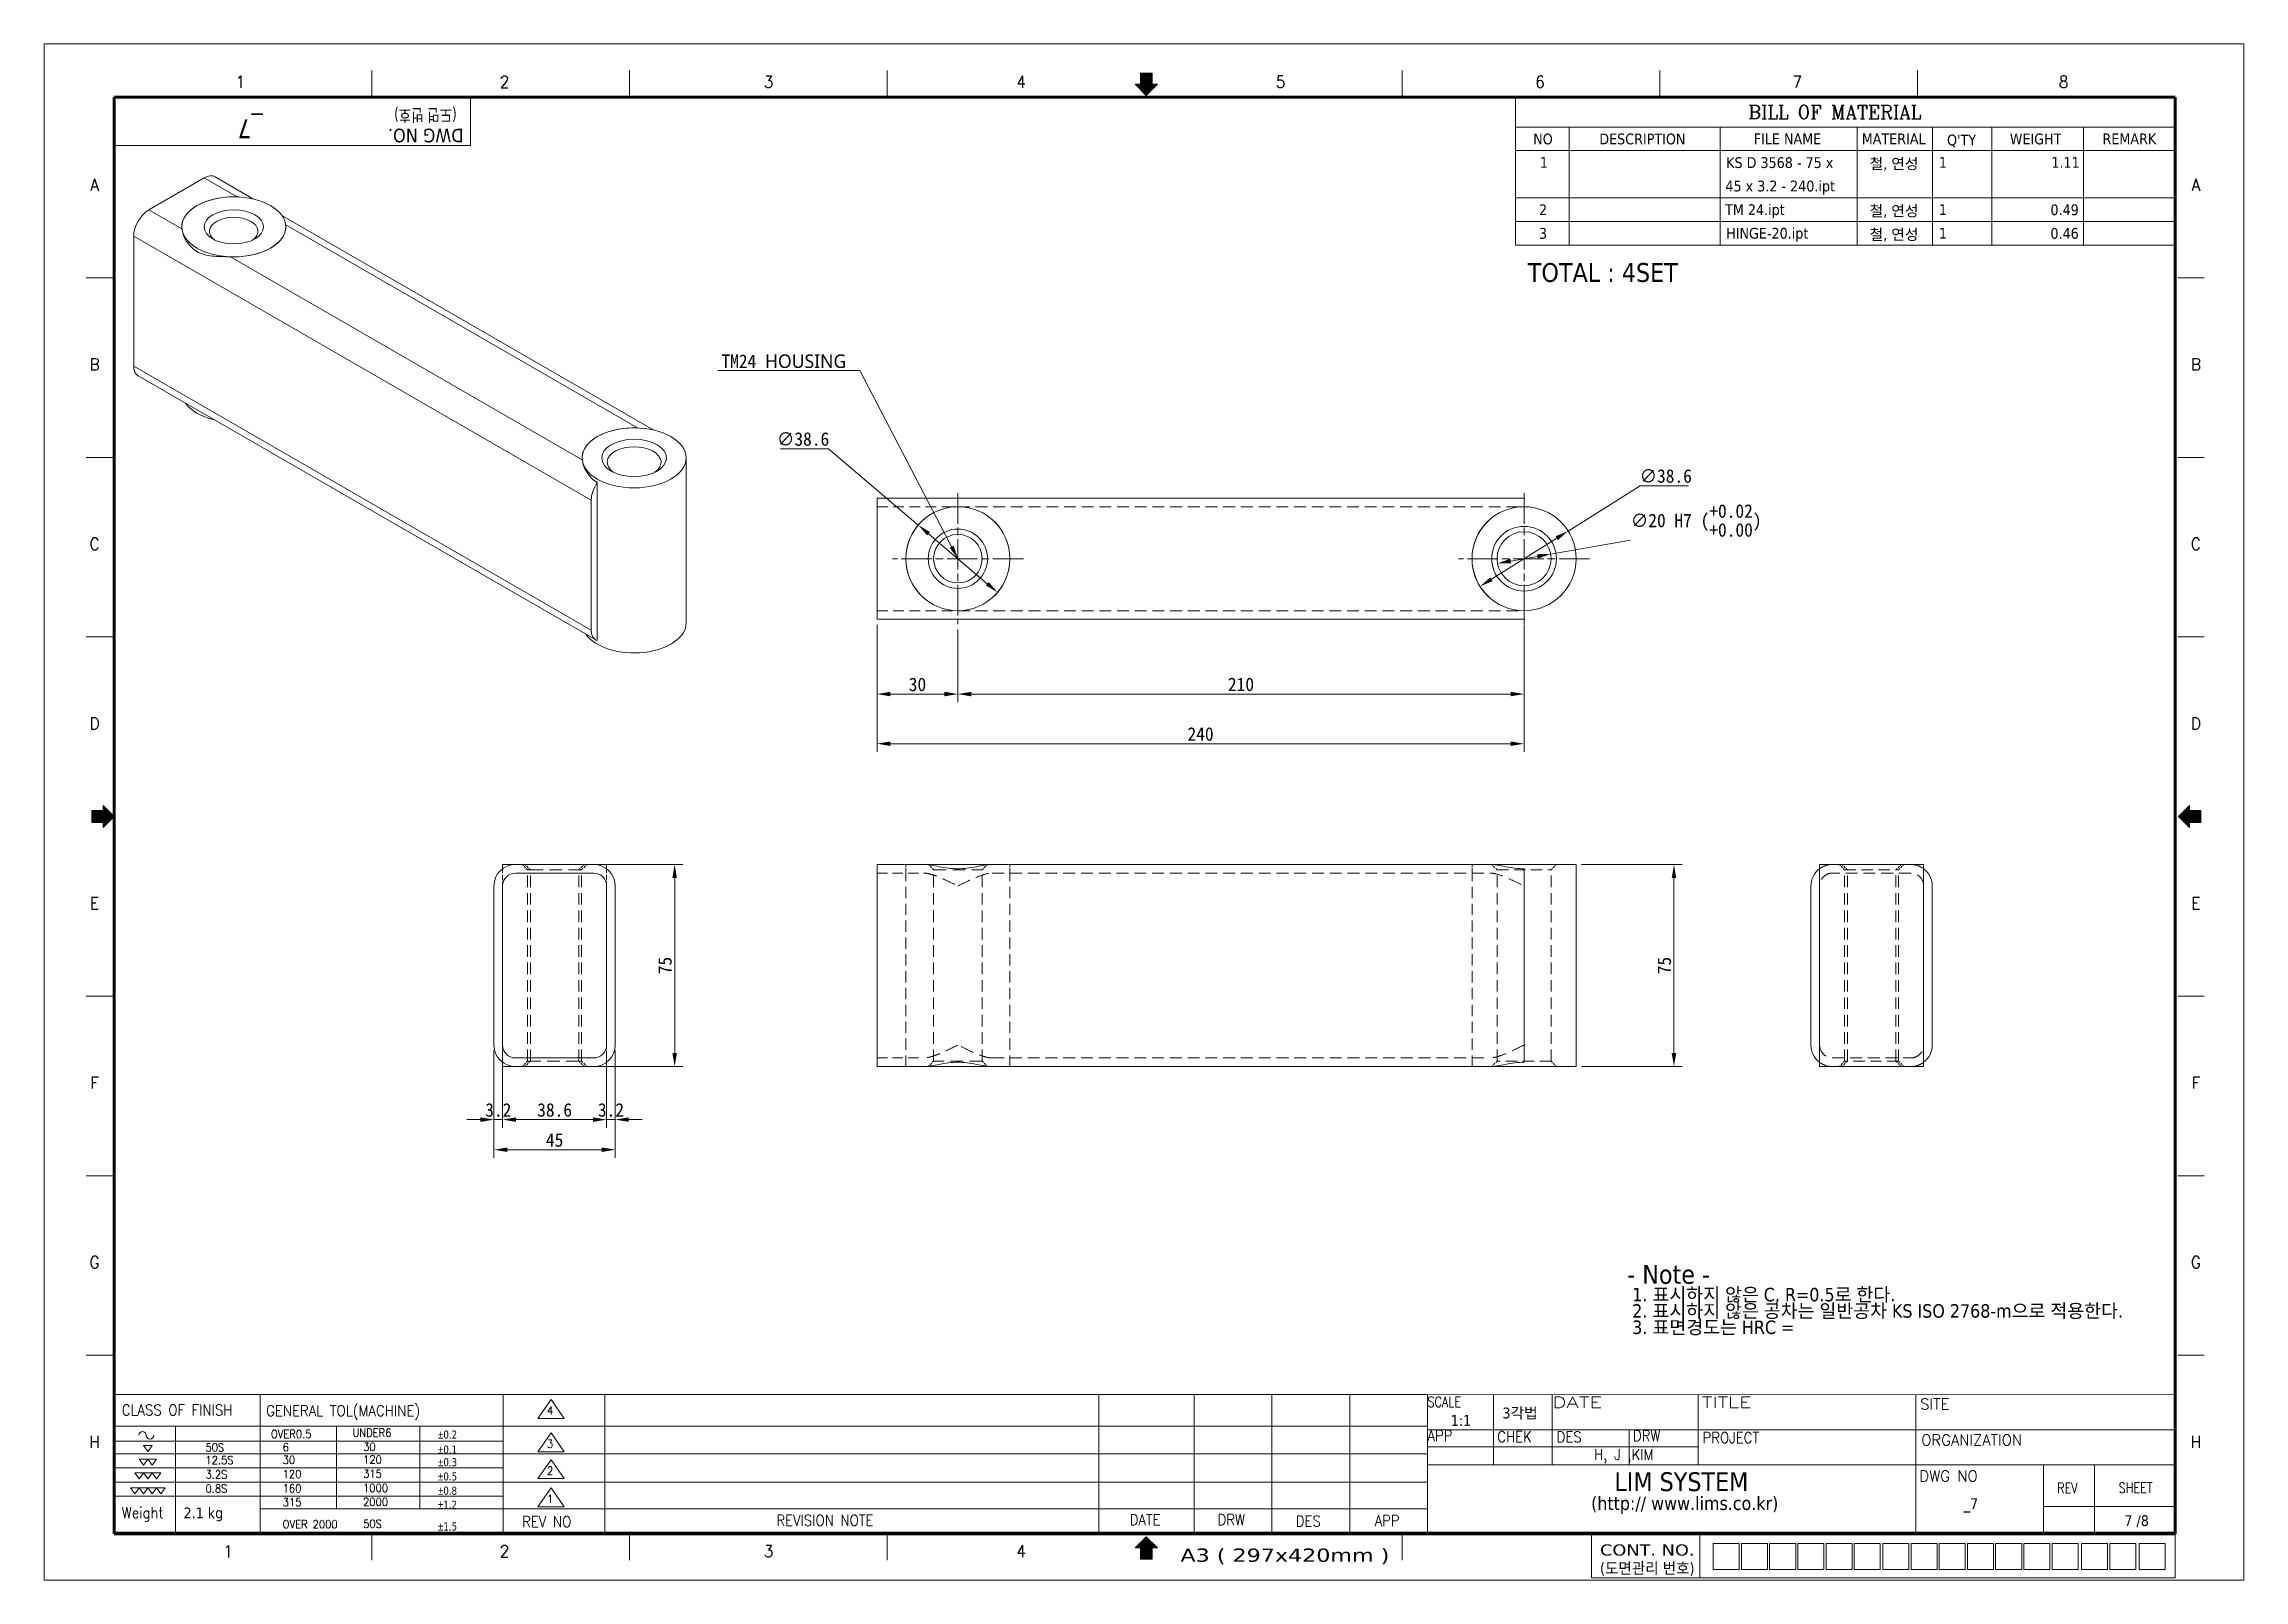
# Model space of a CAD drawing. Header units: millimetres. Extents: x 12 to 828, y 12 to 582.
import ezdxf
from ezdxf.enums import TextEntityAlignment as Align

# ---------------------------------------------------------------- set-up
doc = ezdxf.new("R2010")
doc.units = ezdxf.units.MM
doc.header["$LTSCALE"] = 2
doc.linetypes.add('CHAIN', pattern=[0.3543, 0.2362, -0.0295, 0.0591, -0.0295])
doc.linetypes.add('HIDDEN', pattern=[9.525, 6.35, -3.175])
doc.layers.get('0').update_dxf_attribs({"lineweight": 18})
for name, color, linetype, lineweight in [('SkizziergeometrieWIN-ISO', 7, 'Continuous', 50), ('가는실선_A4', 7, 'Continuous', 5), ('경계(ISO)', 7, 'Continuous', 70), ('굵은실선_A3', 7, 'Continuous', 18), ('제목(ISO)', 7, 'Continuous', 50)]:
    doc.layers.add(name, color=color, linetype=linetype, lineweight=lineweight)
for name, color, linetype, lineweight, true_color in [('가는실선_A3', 9, 'Continuous', 5, 0x808080), ('가는실선중심선_A3', 1, 'Continuous', 5, 0xff0000), ('가는파선_A3', 7, 'HIDDEN', 13, 0x008000), ('해치선_A3', 1, 'Continuous', 5, 0xff0000)]:
    doc.layers.add(name, color=color, linetype=linetype, lineweight=lineweight, true_color=true_color)
doc.styles.add('A3_DS_PartList', font='RomanC.shx')
doc.styles.add('A3_DS_TB02', font='tahoma.ttf')
doc.styles.add('ROMANC_37', font='tahoma.ttf')
doc.styles.add('ROMANC_61', font='ROMANC.shx')
doc.styles.add('주 텍스트 (ISO)', font='tahoma.ttf')
doc.styles.add('주문자_A3(3.5)', font='tahoma.ttf')
doc.styles.add('치수문자_A3(2.5)', font='')
doc.styles.add('텍스트 스타일12', font='tahoma.ttf')
doc.styles.add('텍스트 스타일171', font='ROMANC.shx', dxfattribs={"width": 0.9})
doc.styles.add('텍스트 스타일206', font='ROMANC.shx', dxfattribs={"width": 1.11072})
doc.styles.add('텍스트 스타일208', font='ROMANC.shx', dxfattribs={"width": 1.194322})
doc.styles.add('텍스트 스타일211', font='ROMANC.shx', dxfattribs={"width": 0.9})
doc.styles.add('텍스트 스타일213', font='RomanC.shx', dxfattribs={"width": 0.9})
doc.styles.add('텍스트 스타일233', font='RomanC.shx')
doc.styles.add('텍스트 스타일36', font='ROMANC.shx', dxfattribs={"width": 0.941937})
doc.styles.add('텍스트 스타일42', font='tahoma.ttf', dxfattribs={"width": 1.378837})
doc.styles.add('텍스트 스타일46', font='tahoma.ttf', dxfattribs={"width": 0.862937})
doc.styles.add('텍스트 스타일48', font='tahoma.ttf', dxfattribs={"width": 1.258573})
doc.styles.add('텍스트 스타일52', font='tahoma.ttf', dxfattribs={"width": 0.8})
doc.styles.add('텍스트 스타일65', font='romans.shx', dxfattribs={"width": 0.8})
doc.styles.get('치수문자_A3(2.5)').set_extended_font_data('GulimChe')
doc.dimstyles.new('치수_A3(2.5)', dxfattribs={"dimscale": 2, "dimtxt": 2.5, "dimasz": 2.5, "dimexe": 1.5, "dimexo": 1, "dimgap": 0.5, "dimtad": 1, "dimtoh": 1, "dimdec": 1, "dimrnd": 1e-08, "dimdsep": 46, "dimtxsty": '치수문자_A3(2.5)', "dimcen": 0.09, "dimdle": 10, "dimclrd": 8, "dimclre": 8, "dimclrt": 7, "dimadec": 1, "dimazin": 2, "dimtfac": 0.8, "dimtmove": 0, "dimatfit": 3, "dimfxl": 1, "dimtolj": 1, "dimtzin": 0, "dimlwd": -1, "dimlwe": -1, "dimarcsym": 0})
doc.dimstyles.new('치수_A3(2.5)$7', dxfattribs={"dimscale": 2, "dimtxt": 2.5, "dimasz": 2.5, "dimexe": 1.5, "dimexo": 1, "dimgap": 0.5, "dimtad": 1, "dimtoh": 1, "dimdec": 1, "dimrnd": 1e-08, "dimdsep": 46, "dimtxsty": '치수문자_A3(2.5)', "dimcen": 0.09, "dimdle": 10, "dimclrd": 256, "dimclre": 8, "dimclrt": 7, "dimadec": 1, "dimazin": 2, "dimtfac": 0.8, "dimtmove": 0, "dimatfit": 3, "dimfxl": 1, "dimtolj": 1, "dimtzin": 0, "dimlwd": -1, "dimlwe": -1, "dimarcsym": 0})

msp = doc.modelspace()

# ---------------------------------------------------------------- texts
at = {"layer": '가는실선_A4', "color": 7, "insert": (562.353, 497.137), "char_height": 7, "width": 59.67585, "attachment_point": 4, "style": '주문자_A3(3.5)'}
msp.add_mtext('{\\fTahoma|b0|i0;TOTAL : 4SET}', dxfattribs=at)
at = {"layer": '가는실선_A4', "color": 7, "insert": (309.562, 461.71), "char_height": 5, "width": 47.87901, "attachment_point": 9, "line_spacing_factor": 0.864125, "style": '치수문자_A3(2.5)'}
msp.add_mtext('\\PTM24 {\\fSegoe UI|b0|i0|c129|p34;HOUSING\\H1.1432x; }', dxfattribs=at)

# ---------------------------------------------------------------- blocks, each defined once
blk = doc.blocks.new('경계 A3_경계')
for points in [[(405.98, 148.76), (403.92, 148.76), (403.92, 149.72), (401.86, 147.66), (403.92, 145.6), (403.92, 146.56), (405.98, 146.56)], [(211.52, 9.9), (211.52, 11.96), (212.48, 11.96), (210.42, 14.01), (208.36, 11.96), (209.32, 11.96), (209.32, 9.9)]]:
    blk.add_hatch(color=7).paths.add_polyline_path(points)
at = {"layer": '가는실선_A3'}
blk.add_hatch(color=7, dxfattribs=at).paths.add_polyline_path([(14.9, 148.76), (14.9, 146.56), (16.96, 146.56), (16.96, 145.6), (19.02, 147.66), (16.96, 149.72), (16.96, 148.76)])
at = {"layer": '해치선_A3'}
blk.add_hatch(color=7, dxfattribs=at).paths.add_polyline_path([(211.52, 283.53), (212.48, 283.53), (210.42, 281.47), (208.36, 283.53), (209.32, 283.53), (209.32, 285.59), (211.52, 285.59)])
for p, q in [((208.36, 283.53), (209.32, 283.53)), ((210.42, 281.47), (208.36, 283.53)), ((209.32, 285.59), (211.52, 285.59)), ((209.32, 283.53), (209.32, 285.59)), ((211.52, 285.59), (211.52, 283.53)), ((211.52, 283.53), (212.48, 283.53)), ((403.92, 149.72), (401.86, 147.66)), ((401.86, 147.66), (403.92, 145.6)), ((403.92, 148.76), (403.92, 149.72)), ((405.98, 148.76), (403.92, 148.76)), ((405.98, 146.56), (405.98, 148.76)), ((403.92, 146.56), (405.98, 146.56)), ((403.92, 145.6), (403.92, 146.56)), ((210.42, 14.01), (208.36, 11.96)), ((212.48, 11.96), (210.42, 14.01)), ((292.99, 6.43), (292.99, 14.6)), ((208.36, 11.96), (209.32, 11.96)), ((209.32, 11.96), (209.32, 9.9)), ((209.32, 9.9), (211.52, 9.9)), ((211.52, 9.9), (211.52, 11.96)), ((211.52, 11.96), (212.48, 11.96))]:
    blk.add_line(p, q)
at = {"color": 7}
for p, q in [((16.96, 148.76), (14.9, 148.76)), ((14.9, 148.76), (14.9, 146.56)), ((16.96, 149.72), (16.96, 148.76)), ((19.02, 147.66), (16.96, 149.72)), ((16.96, 145.6), (19.02, 147.66)), ((403.92, 149.72), (401.86, 147.66)), ((401.86, 147.66), (403.92, 145.6)), ((403.92, 148.76), (403.92, 149.72)), ((405.98, 148.76), (403.92, 148.76)), ((405.98, 146.56), (405.98, 148.76)), ((14.9, 146.56), (16.96, 146.56)), ((16.96, 146.56), (16.96, 145.6)), ((403.92, 145.6), (403.92, 146.56)), ((403.92, 146.56), (405.98, 146.56)), ((210.42, 14.01), (208.36, 11.96)), ((212.48, 11.96), (210.42, 14.01)), ((208.36, 11.96), (209.32, 11.96)), ((209.32, 11.96), (209.32, 9.9)), ((209.32, 9.9), (211.52, 9.9)), ((211.52, 9.9), (211.52, 11.96)), ((211.52, 11.96), (212.48, 11.96))]:
    blk.add_line(p, q, dxfattribs=at)
at = {"layer": 'SkizziergeometrieWIN-ISO', "lineweight": 18}
for p, q in [((6, 291), (414, 291)), ((6, 6), (6, 291)), ((414, 291), (414, 6)), ((414, 6), (6, 6))]:
    blk.add_line(p, q, dxfattribs=at)
at = {"layer": '가는실선_A3', "color": 7}
for p, q in [((66.79, 281.16), (66.79, 286.06)), ((114.57, 281.16), (114.57, 286.06)), ((162.34, 281.16), (162.34, 286.06)), ((257.9, 281.16), (257.9, 286.06)), ((305.67, 281.16), (305.67, 286.06)), ((353.45, 281.16), (353.45, 286.06)), ((18.75, 247.62), (13.85, 247.62)), ((401.71, 247.62), (406.61, 247.62)), ((18.75, 214.3), (13.85, 214.3)), ((401.71, 214.3), (406.61, 214.3)), ((18.75, 180.98), (13.85, 180.98)), ((401.71, 180.98), (406.61, 180.98)), ((14.9, 148.76), (16.96, 148.76)), ((14.9, 146.56), (14.9, 148.76)), ((16.96, 148.76), (16.96, 149.72)), ((16.96, 149.72), (19.02, 147.66)), ((19.02, 147.66), (16.96, 145.6)), ((16.96, 146.56), (14.9, 146.56)), ((16.96, 145.6), (16.96, 146.56)), ((18.75, 114.34), (13.85, 114.34)), ((401.71, 114.34), (406.61, 114.34)), ((18.75, 81.02), (13.85, 81.02)), ((401.71, 81.02), (406.61, 81.02)), ((18.75, 47.7), (13.85, 47.7)), ((18.75, 47.7), (13.85, 47.7)), ((401.71, 47.7), (406.61, 47.7)), ((66.79, 14.6), (66.79, 9.7)), ((66.79, 14.6), (66.79, 9.7)), ((114.57, 14.6), (114.57, 9.7)), ((162.34, 14.6), (162.34, 9.7)), ((257.9, 14.6), (257.9, 9.7)), ((313.09, 14.6), (313.09, 6.55)), ((315.58, 12.77), (315.58, 7.95)), ((315.58, 12.77), (320.4, 12.77)), ((320.4, 12.77), (320.4, 7.95)), ((320.81, 12.77), (320.81, 7.95)), ((320.81, 12.77), (325.63, 12.77)), ((325.63, 12.77), (325.63, 7.95)), ((326.03, 12.77), (326.03, 7.95)), ((326.03, 12.77), (330.86, 12.77)), ((330.86, 12.77), (330.86, 7.95)), ((331.26, 12.77), (336.09, 12.77)), ((331.26, 12.77), (331.26, 7.95)), ((336.09, 12.77), (336.09, 7.95)), ((336.49, 12.77), (336.49, 7.95)), ((336.49, 12.77), (341.31, 12.77)), ((341.31, 12.77), (341.31, 7.95)), ((341.72, 12.77), (341.72, 7.95)), ((341.72, 12.77), (346.54, 12.77)), ((346.54, 12.77), (346.54, 7.95)), ((347.03, 12.77), (351.86, 12.77)), ((347.03, 12.77), (347.03, 7.95)), ((351.86, 12.77), (351.86, 7.95)), ((352.26, 12.77), (352.26, 7.95)), ((352.26, 12.77), (357.09, 12.77)), ((357.09, 12.77), (357.09, 7.95)), ((357.49, 12.77), (357.49, 7.95)), ((357.49, 12.77), (362.31, 12.77)), ((362.31, 12.77), (362.31, 7.95)), ((362.72, 12.77), (362.72, 7.95)), ((362.72, 12.77), (367.54, 12.77)), ((367.54, 12.77), (367.54, 7.95)), ((367.94, 12.77), (372.77, 12.77)), ((367.94, 12.77), (367.94, 7.95)), ((372.77, 12.77), (372.77, 7.95)), ((373.17, 12.77), (373.17, 7.95)), ((373.17, 12.77), (378, 12.77)), ((378, 12.77), (378, 7.95)), ((378.4, 12.77), (378.4, 7.95)), ((378.4, 12.77), (383.22, 12.77)), ((383.22, 12.77), (383.22, 7.95)), ((383.88, 12.77), (388.7, 12.77)), ((383.88, 12.77), (383.88, 7.95)), ((388.7, 12.77), (388.7, 7.95)), ((389.1, 12.77), (389.1, 7.95)), ((389.1, 12.77), (393.93, 12.77)), ((393.93, 12.77), (393.93, 7.95)), ((394.55, 12.77), (394.55, 7.95)), ((394.55, 12.77), (399.37, 12.77)), ((399.37, 12.77), (399.37, 7.95)), ((401.22, 14.6), (401.22, 6.43)), ((292.99, 6.43), (401.22, 6.43)), ((315.58, 7.95), (320.4, 7.95)), ((320.81, 7.95), (325.63, 7.95)), ((326.03, 7.95), (330.86, 7.95)), ((331.26, 7.95), (336.09, 7.95)), ((336.49, 7.95), (341.31, 7.95)), ((341.72, 7.95), (346.54, 7.95)), ((347.03, 7.95), (351.86, 7.95)), ((352.26, 7.95), (357.09, 7.95)), ((357.49, 7.95), (362.31, 7.95)), ((362.72, 7.95), (367.54, 7.95)), ((367.94, 7.95), (372.77, 7.95)), ((373.17, 7.95), (378, 7.95)), ((378.4, 7.95), (383.22, 7.95)), ((383.88, 7.95), (388.7, 7.95)), ((389.1, 7.95), (393.93, 7.95)), ((394.55, 7.95), (399.37, 7.95))]:
    blk.add_line(p, q, dxfattribs=at)
at = {"layer": '가는실선_A3', "color": 7, "lineweight": 60}
for p, q in [((19.02, 281.16), (19.02, 14.6)), ((401.22, 281.16), (19.02, 281.16)), ((401.22, 14.6), (401.22, 281.16)), ((19.02, 14.6), (401.22, 14.6))]:
    blk.add_line(p, q, dxfattribs=at)
at = {"layer": '가는실선_A3', "color": 7, "lineweight": 13}
for p in [(85.08, 280.98), (19.02, 272.16)]:
    blk.add_line(p, (85.08, 272.16), dxfattribs=at)
at = {"layer": '굵은실선_A3'}
blk.add_line((212.48, 283.53), (210.42, 281.47), dxfattribs=at)
at = {"layer": '가는실선_A3', "color": 7, "style": '텍스트 스타일36', "width": 0.941937}
for s, p in [('1', (42.42, 283.98)), ('2', (91.4, 283.98)), ('3', (140.38, 283.98)), ('4', (187.21, 283.98)), ('5', (235.33, 283.98)), ('6', (283.45, 283.98)), ('7', (331.14, 283.98)), ('8', (380.55, 283.98)), ('A', (15.38, 264.88)), ('A', (405.08, 264.88)), ('B', (15.38, 231.56)), ('B', (405.08, 231.56)), ('C', (15.38, 198.24)), ('C', (405.08, 198.24)), ('D', (15.38, 164.92)), ('D', (405.08, 164.92)), ('E', (15.38, 131.6)), ('E', (405.08, 131.6)), ('F', (15.38, 98.28)), ('F', (405.08, 98.28)), ('G', (15.38, 64.96)), ('G', (405.08, 64.96)), ('H', (15.38, 31.64)), ('H', (405.08, 31.64)), ('1', (40.11, 11.29)), ('2', (91.4, 11.34)), ('3', (140.38, 11.34)), ('4', (187.21, 11.34))]:
    blk.add_text(s, height=2.2, dxfattribs=at).set_placement(p, align=Align.MIDDLE_CENTER)
at = {"layer": '가는실선_A3', "color": 7, "style": '텍스트 스타일52', "width": 0.8}
blk.add_text('(도면 번호)', height=2.293, rotation=180, dxfattribs=at).set_placement((82.53, 278.93))
at = {"layer": '가는실선_A3', "color": 7, "style": 'ROMANC_37'}
blk.add_text('DWG NO.', height=2.527, rotation=180, dxfattribs=at).set_placement((83.82, 275.28))
at = {"layer": '가는실선_A3', "color": 7}
for s, height, style, width, p, p2 in [('CONT. NO.', 2.084, '텍스트 스타일48', 1.258564, (294.58, 10.53), (312.09, 10.53)), ('A3 ( 297x420mm )', 2.463, '텍스트 스타일42', 1.378315, (216.76, 9.38), (255.51, 9.38)), ('(도면관리 번호)', 2.084, '텍스트 스타일46', 0.982376, (294.58, 7.15), (312.09, 7.15))]:
    blk.add_text(s, height=height, dxfattribs=dict(at, style=style, width=width)).set_placement(p, p2, align=Align.FIT)
at = {"layer": '경계(ISO)', "insert": (44.22, 275.84), "char_height": 3.5, "attachment_point": 5, "rotation": 180, "style": '주 텍스트 (ISO)'}
blk.add_mtext('_7 ', dxfattribs=at)
blk = doc.blocks.new('제목 블록 A3_표제란')
at = {"layer": '가는실선_A4', "lineweight": 13}
for p, q in [((25.42, 38.66), (269.12, 38.66)), ((208.17, 38.66), (208.17, 13.12)), ((269.12, 38.66), (407.77, 38.63)), ((25.42, 32.81), (269.12, 32.81))]:
    blk.add_line(p, q, dxfattribs=at)
at = {"layer": '가는실선_A4'}
for p, q in [((25.42, 13.12), (25.42, 38.66)), ((52.65, 38.66), (52.65, 13.12)), ((97.69, 38.66), (97.69, 13.12)), ((106.58, 37.75), (104.15, 34.26)), ((109.02, 34.26), (106.58, 37.75)), ((116.56, 13.12), (116.56, 38.69)), ((225.83, 38.66), (225.83, 12.86)), ((240.26, 38.66), (240.26, 12.86)), ((254.69, 38.66), (254.69, 13.12)), ((281.38, 38.66), (281.38, 25.66)), ((292.25, 38.65), (292.25, 25.66)), ((319.29, 38.65), (319.29, 25.66)), ((407.76, 13.12), (407.77, 38.63)), ((36.93, 32.81), (36.93, 19.82)), ((66.8, 32.81), (66.8, 17.47)), ((82.25, 32.81), (82.25, 17.47)), ((104.15, 34.26), (109.02, 34.26)), ((97.69, 30.03), (25.42, 30.03)), ((30.98, 29.24), (32.59, 29.24)), ((31.78, 28.13), (30.98, 29.24)), ((32.59, 29.24), (31.78, 28.13)), ((106.58, 31.55), (104.15, 28.06)), ((109.02, 28.06), (106.58, 31.55)), ((306.52, 32.15), (306.52, 25.66)), ((97.69, 25.05), (25.42, 25.05)), ((30.19, 26.66), (31.8, 26.66)), ((30.99, 25.55), (30.19, 26.66)), ((31.8, 26.66), (30.99, 25.55)), ((31.8, 26.66), (33.4, 26.66)), ((32.6, 25.55), (31.8, 26.66)), ((33.4, 26.66), (32.6, 25.55)), ((104.15, 28.06), (109.02, 28.06)), ((106.58, 26.57), (104.15, 23.08)), ((109.02, 23.08), (106.58, 26.57)), ((28.59, 21.34), (30.19, 21.34)), ((29.39, 20.23), (28.59, 21.34)), ((29.38, 24.16), (30.98, 24.16)), ((30.18, 23.05), (29.38, 24.16)), ((30.19, 21.34), (29.39, 20.23)), ((30.98, 24.16), (30.18, 23.05)), ((30.19, 21.34), (31.8, 21.34)), ((31, 20.23), (30.19, 21.34)), ((30.98, 24.16), (32.59, 24.16)), ((31.79, 23.05), (30.98, 24.16)), ((31.8, 21.34), (31, 20.23)), ((32.59, 24.16), (31.79, 23.05)), ((31.8, 21.34), (33.41, 21.34)), ((32.6, 20.23), (31.8, 21.34)), ((32.59, 24.16), (34.2, 24.16)), ((33.39, 23.05), (32.59, 24.16)), ((33.41, 21.34), (32.6, 20.23)), ((34.2, 24.16), (33.39, 23.05)), ((33.41, 21.34), (35.01, 21.34)), ((34.21, 20.23), (33.41, 21.34)), ((35.01, 21.34), (34.21, 20.23)), ((104.15, 23.08), (109.02, 23.08)), ((106.58, 21.34), (104.15, 17.85)), ((109.02, 17.85), (106.58, 21.34)), ((97.69, 19.82), (25.42, 19.82)), ((36.93, 19.82), (36.93, 13.12)), ((104.15, 17.85), (109.02, 17.85)), ((25.42, 13.12), (407.76, 13.12)), ((208.17, 13.12), (25.42, 13.12))]:
    blk.add_line(p, q, dxfattribs=at)
at = {"layer": '가는실선_A4', "color": 7}
for p, q in [((269.12, 13.12), (269.12, 38.66)), ((359.7, 38.64), (359.69, 13.12)), ((269.12, 32.15), (407.77, 32.15)), ((269.09, 27.68), (25.42, 27.68)), ((407.76, 25.66), (269.12, 25.66)), ((383.36, 25.66), (383.36, 13.12)), ((269.12, 22.4), (25.42, 22.4)), ((269.12, 17.47), (52.65, 17.47)), ((383.36, 17.91), (407.76, 17.92))]:
    blk.add_line(p, q, dxfattribs=at)
at = {"layer": '가는실선_A4', "color": 7, "linetype": 'Continuous'}
blk.add_line((392.85, 25.66), (392.85, 13.12), dxfattribs=at)
at = {"layer": '가는실선_A4'}
for centre, start, end in [((30.81, 31.11), 0, 180), ((32.21, 31.11), 180, 0)]:
    blk.add_arc(centre, 0.698, start, end, dxfattribs=at)
at = {"layer": '제목(ISO)', "color": 208, "lineweight": 5, "true_color": 0x400040}
blk.add_line((269.12, 28.95), (319.29, 28.95), dxfattribs=at)
at = {"layer": '가는실선_A3', "color": 7, "style": '텍스트 스타일12'}
blk.add_attdef('질량\\P1;_001', (38.42, 15.71), '', height=2, dxfattribs=at)
at = {"layer": '가는실선_A4', "color": 7}
for s, height, style, width, p in [('CLASS OF FINISH', 2, '텍스트 스타일171', 0.9, (26.97, 34.81)), ('GENERAL TOL(MACHINE)', 2, '텍스트 스타일171', 0.9, (53.76, 34.67)), ('SCALE', 1.911, '텍스트 스타일65', 0.8, (269.12, 36.36)), ('4', 1.5, '텍스트 스타일211', 0.9, (105.83, 34.98)), ('50S', 1.5, '텍스트 스타일211', 0.9, (42.49, 28.11)), ('OVER0.5', 1.5, '텍스트 스타일211', 0.9, (54.63, 30.6)), ('6', 1.5, '텍스트 스타일211', 0.9, (56.81, 28.15)), ('UNDER6', 1.5, '텍스트 스타일211', 0.9, (69.75, 30.85)), ('30', 1.5, '텍스트 스타일211', 0.9, (71.73, 28.22)), ('3', 1.5, '텍스트 스타일211', 0.9, (105.83, 28.78)), ('APP', 2, '텍스트 스타일171', 0.9, (269.12, 30.05)), ('CHEK', 2, '텍스트 스타일171', 0.9, (282.07, 29.86)), ('DES', 2, '텍스트 스타일171', 0.9, (293.07, 29.82)), ('DRW', 2, '텍스트 스타일171', 0.9, (307.23, 30.03)), ('PROJECT', 2, '텍스트 스타일171', 0.9, (320.13, 29.68)), ('3.2S', 1.5, '텍스트 스타일211', 0.9, (42.49, 23.12)), ('12.5S', 1.5, '텍스트 스타일211', 0.9, (42.49, 25.76)), ('30', 1.5, '텍스트 스타일211', 0.9, (56.81, 25.8)), ('120', 1.5, '텍스트 스타일211', 0.9, (56.81, 23.16)), ('315', 1.5, '텍스트 스타일211', 0.9, (71.73, 23.23)), ('120', 1.5, '텍스트 스타일211', 0.9, (71.73, 25.86)), ('2', 1.5, '텍스트 스타일211', 0.9, (105.83, 23.8)), ('H, J ,KIM', 2, '텍스트 스타일171', 0.9, (300.03, 26.54)), ('0.8S', 1.5, '텍스트 스타일211', 0.9, (42.49, 20.48)), ('160', 1.5, '텍스트 스타일211', 0.9, (56.81, 20.52)), ('1000', 1.5, '텍스트 스타일213', 0.9, (71.72, 20.59)), ('REV', 1.911, '텍스트 스타일65', 0.8, (385.9, 20.39)), ('SHEET', 1.911, '텍스트 스타일65', 0.8, (397.3, 20.42)), ('Weight', 2, '텍스트 스타일171', 0.9, (26.97, 15.76)), ('315', 1.5, '텍스트 스타일213', 0.9, (56.81, 17.94)), ('2000', 1.5, '텍스트 스타일211', 0.9, (71.72, 18.01)), ('1', 1.5, '텍스트 스타일211', 0.9, (105.83, 18.57)), ('REVISION NOTE', 2, '텍스트 스타일171', 0.9, (148.38, 14.33)), ('DATE', 2, '텍스트 스타일171', 0.9, (213.9, 14.44)), ('DRW', 2, '텍스트 스타일171', 0.9, (230.19, 14.46)), ('OVER 2000', 1.5, '텍스트 스타일211', 0.9, (56.81, 13.87)), ('50S', 1.5, '텍스트 스타일211', 0.9, (71.73, 13.94)), ('REV NO', 2, '텍스트 스타일171', 0.9, (101.23, 14.1)), ('DES', 2, '텍스트 스타일171', 0.9, (244.7, 14.2)), ('APP', 2, '텍스트 스타일171', 0.9, (259.32, 14.27))]:
    blk.add_text(s, height=height, dxfattribs=dict(at, style=style, width=width)).set_placement(p)
for s, style, width, p, p2 in [('DATE', '텍스트 스타일208', 1.22262, (292.31, 36.23), (301.51, 36.23)), ('TITLE', '텍스트 스타일206', 1.136317, (320.02, 36.23), (329.22, 36.23))]:
    blk.add_text(s, height=2, dxfattribs=dict(at, style=style, width=width)).set_placement(p, p2, align=Align.FIT)
at = {"layer": '가는실선_A4', "color": 7, "style": '텍스트 스타일233'}
for s, p in [('SITE', (360.5, 35.93)), ('ORGANIZATION', (360.7, 29.24)), ('DWG NO', (360.36, 22.57))]:
    blk.add_text(s, height=2, dxfattribs=at).set_placement(p)
at = {"layer": '가는실선_A4', "color": 7}
for s, insert, char_height, attachment_point, style in [('\\fTahoma|b0|i0;\\H2.0000;3각법', (283.03, 35.14), 2, 4, '주문자_A3(3.5)'), ('\\fAIGDT|b0|i0;\\W0.90;\\H1.5000;`\\fTahoma|b0|i0;\\W0.90;\\H1.5000;0.2', (85.63, 30.47), 1.5, 7, 'ROMANC_61'), ('\\fAIGDT|b0|i0;\\W0.90;\\H1.5000;`\\fTahoma|b0|i0;\\W0.90;\\H1.5000;0.1', (85.63, 27.69), 1.5, 7, 'ROMANC_61'), ('\\fAIGDT|b0|i0;\\W0.90;\\H1.5000;`\\fTahoma|b0|i0;\\W0.90;\\H1.5000;0.3', (85.63, 25.34), 1.5, 7, 'ROMANC_61'), ('\\fAIGDT|b0|i0;\\W0.90;\\H1.5000;`\\fTahoma|b0|i0;\\W0.90;\\H1.5000;0.5', (85.63, 22.71), 1.5, 7, 'ROMANC_61'), ('\\fAIGDT|b0|i0;\\W0.90;\\H1.5000;`\\fTahoma|b0|i0;\\W0.90;\\H1.5000;0.8', (85.62, 20.06), 1.5, 7, 'ROMANC_61'), ('\\fAIGDT|b0|i0;\\W0.90;\\H1.5000;`\\fTahoma|b0|i0;\\W0.90;\\H1.5000;1.2', (85.62, 17.48), 1.5, 7, 'ROMANC_61'), ('\\fAIGDT|b0|i0;\\W0.90;\\H1.5000;`\\fTahoma|b0|i0;\\W0.90;\\H1.5000;1.5', (85.63, 13.42), 1.5, 7, 'ROMANC_61')]:
    blk.add_mtext(s, dxfattribs=dict(at, insert=insert, char_height=char_height, attachment_point=attachment_point, style=style))
at = {"layer": '가는실선_A4', "char_height": 2, "style": '주 텍스트 (ISO)'}
for s, insert, attachment_point in [('\\fTahoma|b0|i0;\\H2.0000;_7 ', (369.91, 18.11), 5), ('\\fTahoma|b0|i0;\\H2.0000;7 /8 ', (400.63, 16.28), 2)]:
    blk.add_mtext(s, dxfattribs=dict(at, insert=insert, attachment_point=attachment_point))
at = {"layer": '가는실선_A4', "color": 7, "style": '텍스트 스타일12'}
blk.add_attdef('설명', text='', height=2, dxfattribs=at).set_placement((331.27, 35.73), align=Align.MIDDLE_LEFT)
blk.add_attdef('SCALE_001', (273.43, 32.87), '', height=2, dxfattribs=at)
blk.add_attdef('프로젝트', text='', height=2, dxfattribs=at).set_placement((340.77, 28.27), align=Align.MIDDLE_CENTER)
at = {"layer": '가는실선_A4', "style": '텍스트 스타일12'}
blk.add_attdef('리비전_번호', text='', height=2, dxfattribs=at).set_placement((388.38, 15.27), align=Align.MIDDLE_CENTER)
at = {"layer": '제목(ISO)', "char_height": 3.5, "attachment_point": 1, "style": '주 텍스트 (ISO)'}
for s, insert, line_spacing_factor in [('- Note -\\P{\\H0.71429x; 1. \\fGulim|b0|i0|c129|p50;표시하지 않은 \\fTahoma|b0|i0|c129|p34;C, R=0.5\\fGulim|b0|i0|c129|p50;로 한다\\fTahoma|b0|i0|c129|p34;.\\H1.54068x; \\H0.64906x;\\P 2. \\fGulim|b0|i0|c129|p50;표시하지 않은 공차는 일반공차 \\fTahoma|b0|i0|c129|p34;KS ISO 2768-m\\fGulim|b0|i0|c129|p50;으로 적용한다\\fTahoma|b0|i0|c129|p34;.\\H1.32612x; \\H0.75408x;\\P 3. \\fGulim|b0|i0|c129|p50;표면경도는 \\fTahoma|b0|i0|c129|p34;HRC = \\H1.31974x; }', (306.15, 62.72), 0.727683), ('{\\H1x;    LIM SYSTEM\\H0.71429x;  \\P (http:// www.lims.co.kr)\\H1.44773x; }', (298.53, 24.26), 0.771785)]:
    blk.add_mtext(s, dxfattribs=dict(at, insert=insert, line_spacing_factor=line_spacing_factor))
at = {"layer": '제목(ISO)', "style": '텍스트 스타일12'}
for tag, p in [('관리자', (373.93, 36.39)), ('공급업자', (383.08, 28.64))]:
    blk.add_attdef(tag, text='', height=2, dxfattribs=at).set_placement(p, align=Align.TOP_LEFT)
blk = doc.blocks.new('*D16')
at = {"layer": 'Defpoints', "color": 0, "transparency": 16777216}
for p in [(178.89, 210.53), (223.89, 210.53), (178.89, 171.68)]:
    blk.add_point(p, dxfattribs=at)
at = {"layer": '가는실선_A4', "color": 8, "transparency": 16777216}
for p, q in [((178.89, 208.53), (178.89, 168.68)), ((223.89, 208.53), (223.89, 168.68)), ((218.89, 171.68), (183.89, 171.68))]:
    blk.add_line(p, q, dxfattribs=at)
for points in [[(183.89, 172.52), (183.89, 170.85), (178.89, 171.68)], [(218.89, 172.52), (218.89, 170.85), (223.89, 171.68)]]:
    blk.add_solid(points, dxfattribs=at)
at = {"layer": '가는실선_A4', "color": 7, "transparency": 16777216, "insert": (201.39, 175.25), "char_height": 5, "attachment_point": 5, "style": '치수문자_A3(2.5)'}
blk.add_mtext('\\A1;45', dxfattribs=at)
blk = doc.blocks.new('*D17')
at = {"layer": 'Defpoints', "color": 0, "transparency": 16777216}
for p in [(215.89, 277.53), (245.92, 277.53), (215.89, 202.53)]:
    blk.add_point(p, dxfattribs=at)
at = {"layer": '가는실선_A4', "color": 8, "transparency": 16777216}
for p, q in [((217.89, 277.53), (248.92, 277.53)), ((245.92, 207.53), (245.92, 272.53)), ((217.89, 202.53), (248.92, 202.53))]:
    blk.add_line(p, q, dxfattribs=at)
for points in [[(245.08, 272.53), (246.75, 272.53), (245.92, 277.53)], [(245.08, 207.53), (246.75, 207.53), (245.92, 202.53)]]:
    blk.add_solid(points, dxfattribs=at)
at = {"layer": '가는실선_A4', "color": 7, "transparency": 16777216, "insert": (242.35, 240.03), "char_height": 5, "attachment_point": 5, "rotation": 90, "style": '치수문자_A3(2.5)'}
blk.add_mtext('\\A1;75', dxfattribs=at)
blk = doc.blocks.new('*D18')
at = {"layer": 'Defpoints', "color": 0, "transparency": 16777216}
for p in [(577.31, 401.26), (544.63, 380.73)]:
    blk.add_point(p, dxfattribs=at)
at = {"layer": '가는실선_A4', "color": 8, "transparency": 16777216}
for p, q in [((577.31, 401.26), (604.08, 418.08)), ((604.08, 418.08), (621.97, 418.08)), ((548.86, 383.39), (573.08, 398.6))]:
    blk.add_line(p, q, dxfattribs=at)
for points in [[(572.64, 399.31), (573.52, 397.9), (577.31, 401.26)], [(548.42, 384.09), (549.3, 382.68), (544.63, 380.73)]]:
    blk.add_solid(points, dxfattribs=at)
at = {"layer": '가는실선_A4', "color": 7, "transparency": 16777216, "insert": (613.52, 421.64), "char_height": 5, "attachment_point": 5, "style": '치수문자_A3(2.5)'}
blk.add_mtext('\\A1;∅38.6', dxfattribs=at)
blk = doc.blocks.new('*D19')
at = {"layer": 'Defpoints', "color": 0, "transparency": 16777216}
for p in [(570.82, 392.71), (551.12, 389.28)]:
    blk.add_point(p, dxfattribs=at)
at = {"layer": '가는실선_A4', "color": 8, "transparency": 16777216}
for p, q in [((556.04, 390.14), (565.9, 391.85)), ((570.82, 392.71), (600.49, 397.87))]:
    blk.add_line(p, q, dxfattribs=at)
for points in [[(565.75, 392.67), (566.04, 391.03), (570.82, 392.71)], [(555.9, 390.96), (556.19, 389.32), (551.12, 389.28)]]:
    blk.add_solid(points, dxfattribs=at)
at = {"layer": '가는실선_A4', "color": 7, "transparency": 16777216, "insert": (624.82, 405.18), "char_height": 5, "attachment_point": 5, "style": '치수문자_A3(2.5)'}
blk.add_mtext('\\A1;∅20 H7 (\\S+0.02^ +0.00;)', dxfattribs=at)
blk = doc.blocks.new('*D20')
at = {"layer": 'Defpoints', "color": 0, "transparency": 16777216}
for p in [(336.27, 403.5), (365.67, 378.49)]:
    blk.add_point(p, dxfattribs=at)
at = {"layer": '가는실선_A4', "color": 8, "transparency": 16777216}
for p, q in [((303, 431.81), (285.12, 431.81)), ((336.27, 403.5), (303, 431.81)), ((361.86, 381.73), (340.08, 400.26))]:
    blk.add_line(p, q, dxfattribs=at)
for points in [[(340.62, 400.9), (339.54, 399.63), (336.27, 403.5)], [(362.4, 382.36), (361.32, 381.09), (365.67, 378.49)]]:
    blk.add_solid(points, dxfattribs=at)
at = {"layer": '가는실선_A4', "color": 7, "transparency": 16777216, "insert": (293.56, 435.37), "char_height": 5, "attachment_point": 5, "style": '치수문자_A3(2.5)'}
blk.add_mtext('\\A1;∅38.6', dxfattribs=at)
blk = doc.blocks.new('*D21')
at = {"layer": 'Defpoints', "color": 0, "transparency": 16777216}
for p in [(320.97, 368.5), (560.97, 368.5), (320.97, 322.34)]:
    blk.add_point(p, dxfattribs=at)
at = {"layer": '가는실선_A4', "color": 8, "transparency": 16777216}
for p, q in [((320.97, 366.5), (320.97, 319.34)), ((560.97, 366.5), (560.97, 319.34)), ((555.97, 322.34), (325.97, 322.34))]:
    blk.add_line(p, q, dxfattribs=at)
for points in [[(325.97, 323.18), (325.97, 321.51), (320.97, 322.34)], [(555.97, 323.18), (555.97, 321.51), (560.97, 322.34)]]:
    blk.add_solid(points, dxfattribs=at)
at = {"layer": '가는실선_A4', "color": 7, "transparency": 16777216, "insert": (440.97, 325.91), "char_height": 5, "attachment_point": 5, "style": '치수문자_A3(2.5)'}
blk.add_mtext('\\A1;240', dxfattribs=at)
blk = doc.blocks.new('*D22')
at = {"layer": 'Defpoints', "color": 0, "transparency": 16777216}
for p in [(320.97, 368.5), (350.97, 366.7), (320.97, 340.76)]:
    blk.add_point(p, dxfattribs=at)
at = {"layer": '가는실선_A4', "color": 8, "transparency": 16777216}
for p, q in [((320.97, 366.5), (320.97, 337.76)), ((350.97, 364.7), (350.97, 337.76)), ((345.97, 340.76), (325.97, 340.76))]:
    blk.add_line(p, q, dxfattribs=at)
for points in [[(325.97, 341.6), (325.97, 339.93), (320.97, 340.76)], [(345.97, 341.6), (345.97, 339.93), (350.97, 340.76)]]:
    blk.add_solid(points, dxfattribs=at)
at = {"layer": '가는실선_A4', "color": 7, "transparency": 16777216, "insert": (335.97, 344.32), "char_height": 5, "attachment_point": 5, "style": '치수문자_A3(2.5)'}
blk.add_mtext('\\A1;30', dxfattribs=at)
blk = doc.blocks.new('*D23')
at = {"layer": 'Defpoints', "color": 0, "transparency": 16777216}
for p in [(560.97, 368.5), (350.97, 366.7), (560.97, 340.76)]:
    blk.add_point(p, dxfattribs=at)
at = {"layer": '가는실선_A4', "color": 8, "transparency": 16777216}
for p, q in [((350.97, 364.7), (350.97, 337.76)), ((560.97, 366.5), (560.97, 337.76)), ((355.97, 340.76), (555.97, 340.76))]:
    blk.add_line(p, q, dxfattribs=at)
for points in [[(355.97, 341.6), (355.97, 339.93), (350.97, 340.76)], [(555.97, 341.6), (555.97, 339.93), (560.97, 340.76)]]:
    blk.add_solid(points, dxfattribs=at)
at = {"layer": '가는실선_A4', "color": 7, "transparency": 16777216, "insert": (455.97, 344.33), "char_height": 5, "attachment_point": 5, "style": '치수문자_A3(2.5)'}
blk.add_mtext('\\A1;210', dxfattribs=at)
blk = doc.blocks.new('*D24')
at = {"layer": 'Defpoints', "color": 0, "transparency": 16777216}
for p in [(580.27, 277.53), (616.57, 277.53), (580.27, 202.53)]:
    blk.add_point(p, dxfattribs=at)
at = {"layer": '가는실선_A4', "color": 8, "transparency": 16777216}
for p, q in [((582.27, 277.53), (619.57, 277.53)), ((616.57, 207.53), (616.57, 272.53)), ((582.27, 202.53), (619.57, 202.53))]:
    blk.add_line(p, q, dxfattribs=at)
for points in [[(615.73, 272.53), (617.4, 272.53), (616.57, 277.53)], [(615.73, 207.53), (617.4, 207.53), (616.57, 202.53)]]:
    blk.add_solid(points, dxfattribs=at)
at = {"layer": '가는실선_A4', "color": 7, "transparency": 16777216, "insert": (613, 240.03), "char_height": 5, "attachment_point": 5, "rotation": 90, "style": '치수문자_A3(2.5)'}
blk.add_mtext('\\A1;75', dxfattribs=at)
blk = doc.blocks.new('*D25')
at = {"layer": 'Defpoints', "color": 0, "transparency": 16777216}
for p in [(178.89, 210.53), (182.09, 210.53), (182.09, 182.85)]:
    blk.add_point(p, dxfattribs=at)
at = {"layer": '가는실선_A4', "color": 8, "transparency": 16777216}
for p, q in [((178.89, 208.53), (178.89, 179.85)), ((182.09, 208.53), (182.09, 179.85)), ((173.89, 182.85), (168.89, 182.85)), ((178.89, 182.85), (182.09, 182.85)), ((187.09, 182.85), (192.09, 182.85))]:
    blk.add_line(p, q, dxfattribs=at)
for points in [[(173.89, 183.68), (173.89, 182.02), (178.89, 182.85)], [(187.09, 183.68), (187.09, 182.02), (182.09, 182.85)]]:
    blk.add_solid(points, dxfattribs=at)
at = {"layer": '가는실선_A4', "color": 7, "transparency": 16777216, "insert": (180.49, 186.41), "char_height": 5, "attachment_point": 5, "style": '치수문자_A3(2.5)'}
blk.add_mtext('\\A1;3.2', dxfattribs=at)
blk = doc.blocks.new('*D26')
at = {"layer": 'Defpoints', "color": 0, "transparency": 16777216}
for p in [(182.09, 210.53), (220.69, 210.53), (220.69, 182.85)]:
    blk.add_point(p, dxfattribs=at)
at = {"layer": '가는실선_A4', "color": 8, "transparency": 16777216}
for p, q in [((182.09, 208.53), (182.09, 179.85)), ((220.69, 208.53), (220.69, 179.85)), ((187.09, 182.85), (215.69, 182.85))]:
    blk.add_line(p, q, dxfattribs=at)
for points in [[(187.09, 183.68), (187.09, 182.02), (182.09, 182.85)], [(215.69, 183.68), (215.69, 182.02), (220.69, 182.85)]]:
    blk.add_solid(points, dxfattribs=at)
at = {"layer": '가는실선_A4', "color": 7, "transparency": 16777216, "insert": (201.39, 186.41), "char_height": 5, "attachment_point": 5, "style": '치수문자_A3(2.5)'}
blk.add_mtext('\\A1;38.6', dxfattribs=at)
blk = doc.blocks.new('*D27')
at = {"layer": 'Defpoints', "color": 0, "transparency": 16777216}
for p in [(220.69, 210.53), (223.89, 210.53), (223.89, 182.85)]:
    blk.add_point(p, dxfattribs=at)
at = {"layer": '가는실선_A4', "color": 8, "transparency": 16777216}
for p, q in [((220.69, 208.53), (220.69, 179.85)), ((223.89, 208.53), (223.89, 179.85)), ((215.69, 182.85), (210.69, 182.85)), ((220.69, 182.85), (223.89, 182.85)), ((228.89, 182.85), (233.89, 182.85))]:
    blk.add_line(p, q, dxfattribs=at)
for points in [[(215.69, 183.68), (215.69, 182.02), (220.69, 182.85)], [(228.89, 183.68), (228.89, 182.02), (223.89, 182.85)]]:
    blk.add_solid(points, dxfattribs=at)
at = {"layer": '가는실선_A4', "color": 7, "transparency": 16777216, "insert": (222.29, 186.41), "char_height": 5, "attachment_point": 5, "style": '치수문자_A3(2.5)'}
blk.add_mtext('\\A1;3.2', dxfattribs=at)
blk = doc.blocks.new('BILL OF MATERIAL7')
at = {"layer": '가는실선_A4'}
for p, q in [((401.22, 281.16), (278.87, 281.16)), ((278.87, 281.16), (278.87, 275.59)), ((401.22, 281.16), (401.22, 275.59)), ((401.22, 275.59), (278.87, 275.59)), ((278.87, 275.59), (278.87, 271.21)), ((288.87, 275.59), (288.87, 271.21)), ((316.87, 275.59), (316.87, 271.21)), ((342.27, 275.59), (342.27, 271.21)), ((356.22, 275.59), (356.22, 271.21)), ((367.22, 275.59), (367.22, 271.21)), ((384.22, 275.59), (384.22, 271.21)), ((401.22, 275.59), (401.22, 271.21)), ((401.22, 271.21), (278.87, 271.21)), ((278.87, 271.21), (278.87, 253.7)), ((288.87, 271.21), (288.87, 253.7)), ((316.87, 271.21), (316.87, 253.7)), ((342.27, 271.21), (342.27, 253.7)), ((356.22, 271.21), (356.22, 253.7)), ((367.22, 271.21), (367.22, 253.7)), ((384.22, 271.21), (384.22, 253.7)), ((401.22, 271.21), (401.22, 253.7)), ((401.22, 262.45), (278.87, 262.45)), ((401.22, 258.08), (278.87, 258.08)), ((401.22, 253.7), (278.87, 253.7))]:
    blk.add_line(p, q, dxfattribs=at)
at = {"layer": '가는실선_A4', "color": 7, "attachment_point": 7}
for s, insert, char_height, style in [('BILL OF MATERIAL', (322.09, 277.12), 2.5, 'A3_DS_PartList'), ('NO', (282.18, 272.34), 2, 'A3_DS_TB02'), ('DESCRIPTION', (294.44, 272.34), 2, 'A3_DS_TB02'), ('FILE NAME', (323.08, 272.4), 2, 'A3_DS_TB02'), ('MATERIAL', (343.11, 272.4), 2, 'A3_DS_TB02'), ("Q'TY", (358.93, 271.83), 2, 'A3_DS_TB02'), ('WEIGHT', (370.58, 272.34), 2, 'A3_DS_TB02'), ('REMARK', (387.75, 272.4), 2, 'A3_DS_TB02'), ('1', (283.42, 268.02), 2, 'A3_DS_TB02'), ('KS D 3568 - 75 x ', (317.97, 267.95), 2, 'A3_DS_TB02'), ('철, 연성', (344.58, 267.47), 2, 'A3_DS_TB02'), ('1', (357.42, 268.02), 2, 'A3_DS_TB02'), ('1.11', (378.28, 268.02), 2, 'A3_DS_TB02'), ('45 x 3.2 - 240.ipt', (317.82, 263.07), 2, 'A3_DS_TB02'), ('2', (283.26, 259.24), 2, 'A3_DS_TB02'), ('TM 24.ipt', (317.77, 258.69), 2, 'A3_DS_TB02'), ('철, 연성', (344.58, 258.71), 2, 'A3_DS_TB02'), ('1', (357.42, 259.26), 2, 'A3_DS_TB02'), ('0.49', (378.1, 259.2), 2, 'A3_DS_TB02'), ('3', (283.25, 254.82), 2, 'A3_DS_TB02'), ('HINGE-20.ipt', (317.97, 254.31), 2, 'A3_DS_TB02'), ('철, 연성', (344.58, 254.33), 2, 'A3_DS_TB02'), ('1', (357.42, 254.88), 2, 'A3_DS_TB02'), ('0.46', (378.1, 254.82), 2, 'A3_DS_TB02')]:
    blk.add_mtext(s, dxfattribs=dict(at, insert=insert, char_height=char_height, style=style))

# ---------------------------------------------------------------- dimensions: what is measured, and where the dimension line sits
at = {"layer": '가는실선_A4', "color": 8, "true_color": 0x808080}
for p1, p2, picture, middle in [((365.669, 378.488), (336.271, 403.503), '*D20', (293.558, 431.814)), ((544.627, 380.729), (577.312, 401.263), '*D18', (613.523, 418.079))]:
    dim = msp.add_diameter_dim_2p(p1=p1, p2=p2, dimstyle='치수_A3(2.5)', override={"dimgap": 0.5, "dimtih": 1, "dimdec": 1, "dimlfac": 1, "dimtol": 0, "dimlim": 0, "dimtp": 0, "dimtm": 0, "dimtdec": 2, "dimatfit": 2}, dxfattribs=at)
    dim.commit()
    dim.dimension.update_dxf_attribs({"geometry": picture, "text_midpoint": middle, "dimtype": 163})
dim = msp.add_diameter_dim_2p(p1=(551.118, 389.281), p2=(570.822, 392.711), text='<> H7 (\\S+0.02^ +0.00;)', dimstyle='치수_A3(2.5)', override={"dimtih": 1, "dimdec": 1, "dimlfac": 1, "dimtp": 0.021, "dimtm": 0, "dimtdec": 2, "dimatfit": 2}, dxfattribs=at)
dim.commit()
dim.dimension.update_dxf_attribs({"geometry": '*D19', "text_midpoint": (624.819, 397.874), "dimtype": 163})
for base, p1, p2, angle, override, picture, middle in [((320.97, 322.342), (560.97, 368.496), (320.97, 368.496), 180, {"dimgap": 0.5, "dimtoh": 0, "dimdec": 1, "dimtol": 0, "dimlim": 0, "dimtp": 0, "dimtm": 0, "dimtdec": 2, "dimtofl": 0, "dimatfit": 1}, '*D21', (440.97, 322.342)), ((320.97, 340.763), (350.97, 366.696), (320.97, 368.496), 180, {"dimgap": 0.5, "dimtoh": 0, "dimdec": 1, "dimtol": 0, "dimlim": 0, "dimtp": 0, "dimtm": 0, "dimtdec": 2, "dimtofl": 0, "dimatfit": 1}, '*D22', (335.97, 340.763)), ((560.97, 340.763), (350.97, 366.696), (560.97, 368.496), 180, {"dimgap": 0.5, "dimtoh": 0, "dimdec": 1, "dimtol": 0, "dimlim": 0, "dimtp": 0, "dimtm": 0, "dimtdec": 2, "dimtofl": 0, "dimatfit": 1}, '*D23', (455.97, 340.763)), ((245.917, 277.533), (215.889, 202.533), (215.889, 277.533), 90, {"dimgap": 0.5, "dimtoh": 0, "dimdec": 1, "dimtol": 0, "dimlim": 0, "dimtp": 0, "dimtm": 0, "dimtdec": 2, "dimtofl": 0, "dimatfit": 1}, '*D17', (245.917, 240.033)), ((616.566, 277.533), (580.27, 202.533), (580.27, 277.533), 90, {"dimgap": 0.5, "dimtoh": 0, "dimdec": 1, "dimtol": 0, "dimlim": 0, "dimtp": 0, "dimtm": 0, "dimtdec": 2, "dimtofl": 0, "dimatfit": 1}, '*D24', (616.566, 240.033)), ((182.089, 182.851), (178.889, 210.533), (182.089, 210.533), 180, {"dimgap": 0.5, "dimtoh": 0, "dimdec": 1, "dimtol": 0, "dimlim": 0, "dimtp": 0, "dimtm": 0, "dimtdec": 2, "dimtofl": 1, "dimatfit": 1}, '*D25', (180.489, 182.851)), ((178.889, 171.682), (223.889, 210.533), (178.889, 210.533), 180, {"dimgap": 0.5, "dimtoh": 0, "dimdec": 1, "dimtol": 0, "dimlim": 0, "dimtp": 0, "dimtm": 0, "dimtdec": 2, "dimtofl": 0, "dimatfit": 1}, '*D16', (201.389, 171.682)), ((223.889, 182.851), (220.689, 210.533), (223.889, 210.533), 180, {"dimgap": 0.5, "dimtoh": 0, "dimdec": 1, "dimtol": 0, "dimlim": 0, "dimtp": 0, "dimtm": 0, "dimtdec": 2, "dimtofl": 1, "dimatfit": 1}, '*D27', (222.289, 182.851))]:
    dim = msp.add_linear_dim(base=base, p1=p1, p2=p2, angle=angle, dimstyle='치수_A3(2.5)', override=override, dxfattribs=at)
    dim.commit()
    dim.dimension.update_dxf_attribs({"geometry": picture, "text_midpoint": middle, "dimtype": 160})
dim = msp.add_linear_dim(base=(220.689, 182.851), p1=(182.089, 210.533), p2=(220.689, 210.533), dimstyle='치수_A3(2.5)', override={"dimgap": 0.5, "dimtoh": 0, "dimdec": 1, "dimtol": 0, "dimlim": 0, "dimtp": 0, "dimtm": 0, "dimtdec": 2, "dimtofl": 0, "dimatfit": 1}, dxfattribs=at)
dim.commit()
dim.dimension.update_dxf_attribs({"geometry": '*D26', "text_midpoint": (201.389, 182.851), "dimtype": 160})

# ---------------------------------------------------------------- linework, layer by layer
at = {"layer": '가는실선_A3'}
for p, q in [((71.429, 532.302), (83.636, 525.254)), ((50.923, 520.462), (63.129, 513.415)), ((101.649, 514.854), (232.128, 439.522)), ((45.266, 510.664), (214.972, 412.685)), ((81.143, 503.015), (211.622, 427.683)), ((45.266, 462.491), (214.972, 364.511))]:
    msp.add_line(p, q, dxfattribs=at)
at = {"layer": '가는실선중심선_A3', "linetype": 'CHAIN', "ltscale": 23.990969}
for p, q in [((350.97, 415.296), (350.97, 366.696)), ((560.97, 415.296), (560.97, 366.696)), ((375.27, 390.996), (326.67, 390.996)), ((585.27, 390.996), (536.67, 390.996))]:
    msp.add_line(p, q, dxfattribs=at)
at = {"layer": '가는파선_A3', "ltscale": 0.314961}
for p, q in [((320.97, 410.296), (350.97, 410.296)), ((320.97, 371.696), (350.97, 371.696))]:
    msp.add_line(p, q, dxfattribs=at)
at = {"layer": '가는파선_A3', "ltscale": 0.344488}
for p, q in [((350.97, 410.296), (560.97, 410.296)), ((350.97, 371.696), (560.97, 371.696))]:
    msp.add_line(p, q, dxfattribs=at)
at = {"layer": '가는파선_A3', "ltscale": 0.058354}
for p, q in [((191.389, 275.533), (189.389, 277.533)), ((192.389, 275.533), (190.389, 277.533)), ((210.389, 275.533), (212.389, 277.533)), ((211.389, 275.533), (213.389, 277.533)), ((341.97, 275.533), (339.97, 277.533)), ((359.97, 275.533), (361.97, 277.533)), ((550.97, 275.533), (548.97, 277.533)), ((570.97, 275.533), (572.97, 277.533)), ((679.882, 275.533), (677.882, 277.533)), ((680.882, 275.533), (678.882, 277.533)), ((698.882, 275.533), (700.882, 277.533)), ((699.882, 275.533), (701.882, 277.533)), ((191.389, 204.533), (189.389, 202.533)), ((192.389, 204.533), (190.389, 202.533)), ((210.389, 204.533), (212.389, 202.533)), ((211.389, 204.533), (213.389, 202.533)), ((341.97, 204.533), (339.97, 202.533)), ((359.97, 204.533), (361.97, 202.533)), ((550.97, 204.533), (548.97, 202.533)), ((570.97, 204.533), (572.97, 202.533)), ((679.882, 204.533), (677.882, 202.533)), ((680.882, 204.533), (678.882, 202.533)), ((698.882, 204.533), (700.882, 202.533)), ((699.882, 204.533), (701.882, 202.533))]:
    msp.add_line(p, q, dxfattribs=at)
at = {"layer": '가는파선_A3', "ltscale": 0.066033}
for p, q in [((331.67, 277.533), (331.67, 274.333)), ((370.27, 277.533), (370.27, 274.333)), ((541.67, 277.533), (541.67, 274.333)), ((331.67, 205.733), (331.67, 202.533)), ((370.27, 205.733), (370.27, 202.533)), ((541.67, 205.733), (541.67, 202.533))]:
    msp.add_line(p, q, dxfattribs=at)
at = {"layer": '가는파선_A3', "ltscale": 0.328084}
for p, q in [((331.67, 202.533), (331.67, 277.533)), ((370.27, 202.533), (370.27, 277.533)), ((541.67, 202.533), (541.67, 277.533))]:
    msp.add_line(p, q, dxfattribs=at)
at = {"layer": '가는파선_A3', "ltscale": 0.132167}
for p, q in [((182.089, 275.933), (182.089, 269.533)), ((182.089, 269.533), (182.089, 275.933)), ((220.689, 275.933), (220.689, 269.533)), ((220.689, 269.533), (220.689, 275.933)), ((182.089, 210.533), (182.089, 204.133)), ((182.089, 204.133), (182.089, 210.533)), ((220.689, 210.533), (220.689, 204.133)), ((220.689, 204.133), (220.689, 210.533))]:
    msp.add_line(p, q, dxfattribs=at)
at = {"layer": '가는파선_A3', "ltscale": 0.093112}
for p, q in [((191.389, 275.533), (192.389, 275.533)), ((210.389, 275.533), (211.389, 275.533)), ((192.389, 204.533), (191.389, 204.533)), ((211.389, 204.533), (210.389, 204.533))]:
    msp.add_line(p, q, dxfattribs=at)
at = {"layer": '가는파선_A3', "ltscale": 0.338821}
for p, q in [((191.389, 204.533), (191.389, 275.533)), ((192.389, 204.533), (192.389, 275.533)), ((210.389, 204.533), (210.389, 275.533)), ((211.389, 204.533), (211.389, 275.533)), ((341.97, 204.533), (341.97, 275.533)), ((359.97, 204.533), (359.97, 275.533)), ((550.97, 204.533), (550.97, 275.533)), ((570.97, 204.533), (570.97, 275.533)), ((679.882, 204.533), (679.882, 275.533)), ((680.882, 204.533), (680.882, 275.533)), ((698.882, 204.533), (698.882, 275.533)), ((699.882, 204.533), (699.882, 275.533))]:
    msp.add_line(p, q, dxfattribs=at)
at = {"layer": '가는파선_A3', "ltscale": 0.371054}
for p, q in [((192.389, 275.533), (210.389, 275.533)), ((341.97, 275.533), (359.97, 275.533)), ((210.389, 204.533), (192.389, 204.533)), ((359.97, 204.533), (341.97, 204.533))]:
    msp.add_line(p, q, dxfattribs=at)
at = {"layer": '가는파선_A3', "ltscale": 0.302059}
for p, q in [((320.97, 274.333), (338.232, 274.333)), ((320.97, 205.733), (338.232, 205.733))]:
    msp.add_line(p, q, dxfattribs=at)
at = {"layer": '가는파선_A3', "ltscale": 0.345942}
for p, q in [((363.707, 274.333), (548.232, 274.333)), ((363.707, 205.733), (548.232, 205.733))]:
    msp.add_line(p, q, dxfattribs=at)
at = {"layer": '가는파선_A3', "ltscale": 0.329826}
for p, q in [((550.97, 275.533), (570.97, 275.533)), ((679.882, 275.533), (699.882, 275.533)), ((570.97, 204.533), (550.97, 204.533)), ((699.882, 204.533), (679.882, 204.533))]:
    msp.add_line(p, q, dxfattribs=at)
at = {"layer": '가는파선_A3', "ltscale": 0.344471}
for p, q in [((704.382, 274.333), (675.382, 274.333)), ((675.382, 205.733), (704.382, 205.733))]:
    msp.add_line(p, q, dxfattribs=at)
at = {"layer": '가는파선_A3', "ltscale": 0.368008}
for points, knots in [([(670.582, 275.933), (670.582, 275.933), (670.683, 276.012), (671.101, 276.296), (671.418, 276.497), (672.663, 277.113), (673.9, 277.533), (675.382, 277.533)], [2.7011615, 2.7011615, 2.7011615, 2.7011615, 3.0412429, 3.0412429, 3.3813242, 3.3813242, 4.0546193, 4.0546193, 4.0546193, 4.0546193]), ([(704.382, 277.533), (705.864, 277.533), (707.1, 277.113), (708.346, 276.497), (708.662, 276.296), (709.081, 276.012), (709.182, 275.933), (709.182, 275.933)], [1.3477037, 1.3477037, 1.3477037, 1.3477037, 2.0209987, 2.0209987, 2.3610801, 2.3610801, 2.7011615, 2.7011615, 2.7011615, 2.7011615]), ([(675.382, 202.533), (673.9, 202.533), (672.663, 202.953), (671.418, 203.568), (671.101, 203.77), (670.683, 204.053), (670.582, 204.133), (670.582, 204.133)], [6.7500266, 6.7500266, 6.7500266, 6.7500266, 7.4233216, 7.4233216, 7.763403, 7.763403, 8.1034844, 8.1034844, 8.1034844, 8.1034844]), ([(709.182, 204.133), (709.182, 204.133), (709.081, 204.053), (708.662, 203.77), (708.346, 203.568), (707.1, 202.953), (705.864, 202.533), (704.382, 202.533)], [-2.7011615, -2.7011615, -2.7011615, -2.7011615, -2.3610801, -2.3610801, -2.0209987, -2.0209987, -1.3477037, -1.3477037, -1.3477037, -1.3477037])]:
    msp.add_open_spline(points, degree=3, knots=knots, dxfattribs=at)
at = {"layer": '가는파선_A3', "ltscale": 0.389489}
for points, knots in [([(338.232, 274.333), (339.025, 274.333), (339.937, 274.176), (341.836, 273.656), (342.823, 273.297), (344.851, 272.478), (346.084, 271.919), (348.569, 270.731), (349.823, 270.105), (350.97, 269.533)], [-1.4013318, -1.4013318, -1.4013318, -1.4013318, -1.0849597, -1.0849597, -0.7685876, -0.7685876, -0.3842938, -0.3842938, 0, 0, 0, 0]), ([(350.97, 269.533), (352.116, 270.105), (353.37, 270.731), (355.856, 271.919), (357.089, 272.478), (359.117, 273.297), (360.104, 273.656), (362.003, 274.176), (362.915, 274.333), (363.707, 274.333)], [-4.5300204, -4.5300204, -4.5300204, -4.5300204, -4.1457266, -4.1457266, -3.7614328, -3.7614328, -3.4450607, -3.4450607, -3.1286886, -3.1286886, -3.1286886, -3.1286886]), ([(548.232, 274.333), (549.025, 274.333), (549.937, 274.176), (551.836, 273.656), (552.823, 273.297), (554.851, 272.478), (556.084, 271.919), (558.569, 270.731), (559.823, 270.105), (560.97, 269.533)], [-1.4013318, -1.4013318, -1.4013318, -1.4013318, -1.0849597, -1.0849597, -0.7685876, -0.7685876, -0.3842938, -0.3842938, 0, 0, 0, 0]), ([(675.382, 274.333), (674.686, 274.333), (674.007, 274.176), (672.844, 273.656), (672.358, 273.297), (671.538, 272.478), (671.168, 271.919), (670.69, 270.731), (670.582, 270.105), (670.582, 269.533)], [-1.4013318, -1.4013318, -1.4013318, -1.4013318, -1.0849597, -1.0849597, -0.7685876, -0.7685876, -0.3842938, -0.3842938, 0, 0, 0, 0]), ([(704.382, 205.733), (705.078, 205.733), (705.756, 205.89), (706.92, 206.409), (707.406, 206.769), (708.225, 207.588), (708.596, 208.147), (709.074, 209.335), (709.182, 209.961), (709.182, 210.533)], [-1.4013318, -1.4013318, -1.4013318, -1.4013318, -1.0849597, -1.0849597, -0.7685876, -0.7685876, -0.3842938, -0.3842938, 0, 0, 0, 0])]:
    msp.add_open_spline(points, degree=3, knots=knots, dxfattribs=at)
at = {"layer": '가는파선_A3', "ltscale": 0.389495}
for points, knots in [([(709.182, 269.533), (709.182, 270.604), (708.805, 271.765), (707.594, 273.152), (707.086, 273.556), (705.875, 274.144), (705.173, 274.333), (704.382, 274.333)], [-4.5679213, -4.5679213, -4.5679213, -4.5679213, -3.8482103, -3.8482103, -3.4883548, -3.4883548, -3.1284993, -3.1284993, -3.1284993, -3.1284993]), ([(350.97, 210.533), (348.823, 209.462), (346.512, 208.301), (343.214, 206.913), (342.142, 206.51), (340.102, 205.922), (339.134, 205.733), (338.232, 205.733)], [-4.5679213, -4.5679213, -4.5679213, -4.5679213, -3.8482103, -3.8482103, -3.4883548, -3.4883548, -3.1284993, -3.1284993, -3.1284993, -3.1284993]), ([(363.707, 205.733), (362.806, 205.733), (361.838, 205.922), (359.797, 206.51), (358.726, 206.913), (355.428, 208.301), (353.117, 209.462), (350.97, 210.533)], [-1.439422, -1.439422, -1.439422, -1.439422, -1.0795665, -1.0795665, -0.719711, -0.719711, 0, 0, 0, 0]), ([(560.97, 210.533), (558.823, 209.462), (556.512, 208.301), (553.214, 206.913), (552.142, 206.51), (550.102, 205.922), (549.134, 205.733), (548.232, 205.733)], [-4.5300204, -4.5300204, -4.5300204, -4.5300204, -3.8103094, -3.8103094, -3.4504539, -3.4504539, -3.0905984, -3.0905984, -3.0905984, -3.0905984]), ([(670.582, 210.533), (670.582, 209.462), (670.958, 208.301), (672.17, 206.913), (672.678, 206.51), (673.889, 205.922), (674.59, 205.733), (675.382, 205.733)], [-4.5300204, -4.5300204, -4.5300204, -4.5300204, -3.8103094, -3.8103094, -3.4504539, -3.4504539, -3.0905984, -3.0905984, -3.0905984, -3.0905984])]:
    msp.add_open_spline(points, degree=3, knots=knots, dxfattribs=at)
at = {"layer": '굵은실선_A3'}
for p, q in [((50.923, 520.462), (71.429, 532.302)), ((75.429, 532.698), (89.734, 524.439)), ((100.237, 518.375), (238.226, 438.707)), ((45.266, 462.491), (45.266, 510.664)), ((46.923, 458.829), (216.629, 360.849)), ((250.182, 367.165), (250.182, 428.402)), ((217.234, 413.991), (217.234, 419.217)), ((214.972, 364.511), (214.972, 412.685)), ((217.234, 413.991), (217.234, 365.818)), ((320.97, 413.496), (560.97, 413.496)), ((320.97, 413.496), (320.97, 405.496)), ((560.97, 413.496), (560.97, 410.296)), ((320.97, 376.496), (320.97, 405.496)), ((320.97, 376.496), (320.97, 368.496)), ((320.97, 368.496), (560.97, 368.496)), ((560.97, 371.696), (560.97, 368.496)), ((217.234, 360.592), (217.234, 365.818)), ((186.889, 277.533), (182.089, 277.533)), ((182.089, 275.933), (182.089, 277.533)), ((215.889, 277.533), (186.889, 277.533)), ((220.689, 277.533), (215.889, 277.533)), ((220.689, 275.933), (220.689, 277.533)), ((320.97, 277.533), (338.232, 277.533)), ((320.97, 277.533), (320.97, 269.533)), ((363.707, 277.533), (338.232, 277.533)), ((363.707, 277.533), (548.232, 277.533)), ((580.27, 277.533), (548.232, 277.533)), ((580.27, 202.533), (580.27, 277.533)), ((709.182, 277.533), (670.582, 277.533)), ((670.582, 202.533), (670.582, 277.533)), ((709.182, 202.533), (709.182, 277.533)), ((178.889, 269.533), (178.889, 210.533)), ((182.089, 210.533), (182.089, 269.533)), ((186.889, 274.333), (215.889, 274.333)), ((220.689, 269.533), (220.689, 210.533)), ((223.889, 210.533), (223.889, 269.533)), ((320.97, 210.533), (320.97, 269.533)), ((560.97, 275.933), (560.97, 269.533)), ((560.97, 210.533), (560.97, 269.533)), ((667.382, 210.533), (667.382, 269.533)), ((670.582, 269.533), (670.582, 275.933)), ((670.582, 269.533), (670.582, 210.533)), ((709.182, 275.933), (709.182, 269.533)), ((709.182, 210.533), (709.182, 269.533)), ((712.382, 269.533), (712.382, 210.533)), ((182.089, 202.533), (182.089, 204.133)), ((215.889, 205.733), (186.889, 205.733)), ((220.689, 202.533), (220.689, 204.133)), ((320.97, 210.533), (320.97, 202.533)), ((560.97, 210.533), (560.97, 204.133)), ((670.582, 204.133), (670.582, 210.533)), ((709.182, 210.533), (709.182, 204.133)), ((182.089, 202.533), (186.889, 202.533)), ((186.889, 202.533), (215.889, 202.533)), ((215.889, 202.533), (220.689, 202.533)), ((320.97, 202.533), (338.232, 202.533)), ((338.232, 202.533), (363.707, 202.533)), ((363.707, 202.533), (548.232, 202.533)), ((548.232, 202.533), (580.27, 202.533)), ((670.582, 202.533), (709.182, 202.533))]:
    msp.add_line(p, q, dxfattribs=at)
for centre, radius in [((350.97, 390.996), 19.3), ((560.97, 390.996), 19.3), ((350.97, 390.996), 11), ((350.97, 390.996), 9), ((560.97, 390.996), 12), ((560.97, 390.996), 10)]:
    msp.add_circle(centre, radius, dxfattribs=at)
for centre, radius, start, end in [((350.97, 390.996), 19.3, 131.297291, 228.702709), ((350.97, 390.996), 19.3, 311.297291, 48.702709), ((560.97, 390.996), 19.3, 131.297291, 228.702709), ((186.889, 269.533), 8, 90, 180), ((215.889, 269.533), 8, 0, 90), ((186.889, 269.533), 4.8, 90, 180), ((215.889, 269.533), 4.8, 0, 90), ((675.382, 269.533), 8, 126.869898, 180), ((704.382, 269.533), 8, 0, 53.130102), ((186.889, 210.533), 8, 180, 270), ((186.889, 210.533), 4.8, 180, 270), ((215.889, 210.533), 4.8, 270, 0), ((215.889, 210.533), 8, 270, 0), ((675.382, 210.533), 8, 180, 233.130102), ((704.382, 210.533), 8, 306.869898, 0)]:
    msp.add_arc(centre, radius, start, end, dxfattribs=at)
for centre, major_axis, start_param, end_param in [((71.429, 525.77), (4, 6.928), 0, 0.7853982), ((82.389, 514.134), (-19.3, 0), 4.6477645, 6.3478098), ((50.923, 513.93), (4, 6.928), 0.7853982, 2.3561945), ((82.389, 512.501), (-9, 0), 2.4619188, 6.9628591), ((82.389, 514.134), (19.3, 0), 4.6477645, 6.3478098), ((50.923, 465.757), (-4, -6.928), 5.4977871, 6.2831853), ((82.389, 452.897), (-19.3, 0), 0.3903813, 1.180415), ((230.882, 428.402), (-19.3, 0), 4.6477645, 6.3478098), ((230.882, 426.769), (-10, 0), 2.4517756, 6.9730024), ((220.629, 415.951), (4, 6.928), 1.4288993, 2.3561945), ((230.882, 367.165), (19.3, 0), 3.531974, 6.2831853), ((220.629, 367.777), (-4, -6.928), 5.4977871, 6.4250824)]:
    msp.add_ellipse(centre, major_axis=major_axis, ratio=0.5773503, start_param=start_param, end_param=end_param, dxfattribs=at)
for centre, major_axis in [((82.389, 514.134), (-19.3, 0)), ((82.389, 514.134), (-11, 0)), ((230.882, 428.402), (-19.3, 0)), ((230.882, 428.402), (-12, 0))]:
    msp.add_ellipse(centre, major_axis=major_axis, ratio=0.5773503, dxfattribs=at)
for points, knots in [([(81.143, 503.015), (78.901, 503.099), (76.596, 503.078), (73.393, 503.407), (72.362, 503.58), (70.437, 504.118), (69.544, 504.486), (67.94, 505.412), (67.191, 505.992), (65.857, 507.335), (65.273, 508.095), (63.832, 510.447), (63.275, 512.121), (63.129, 513.415)], [1.3477037, 1.3477037, 1.3477037, 1.3477037, 2.0209987, 2.0209987, 2.3610801, 2.3610801, 2.7011615, 2.7011615, 3.0412429, 3.0412429, 3.3813242, 3.3813242, 4.0546193, 4.0546193, 4.0546193, 4.0546193]), ([(217.234, 419.217), (216.433, 419.68), (215.683, 420.26), (214.35, 421.603), (213.766, 422.363), (212.324, 424.715), (211.767, 426.389), (211.622, 427.683)], [2.7011615, 2.7011615, 2.7011615, 2.7011615, 3.0412429, 3.0412429, 3.3813242, 3.3813242, 4.0546193, 4.0546193, 4.0546193, 4.0546193]), ([(363.707, 277.533), (362.019, 277.533), (359.995, 277.113), (356.712, 276.497), (355.569, 276.296), (353.265, 276.012), (352.103, 275.933), (349.836, 275.933), (348.674, 276.012), (346.371, 276.296), (345.228, 276.497), (341.945, 277.113), (339.92, 277.533), (338.232, 277.533)], [1.3477037, 1.3477037, 1.3477037, 1.3477037, 2.0209987, 2.0209987, 2.3610801, 2.3610801, 2.7011615, 2.7011615, 3.0412429, 3.0412429, 3.3813242, 3.3813242, 4.0546193, 4.0546193, 4.0546193, 4.0546193]), ([(560.97, 275.933), (559.836, 275.933), (558.674, 276.012), (556.371, 276.296), (555.228, 276.497), (551.945, 277.113), (549.92, 277.533), (548.232, 277.533)], [2.7011615, 2.7011615, 2.7011615, 2.7011615, 3.0412429, 3.0412429, 3.3813242, 3.3813242, 4.0546193, 4.0546193, 4.0546193, 4.0546193]), ([(338.232, 202.533), (339.92, 202.533), (341.945, 202.953), (345.228, 203.568), (346.371, 203.77), (348.674, 204.053), (349.836, 204.133), (352.103, 204.133), (353.265, 204.053), (355.569, 203.77), (356.712, 203.568), (359.995, 202.953), (362.019, 202.533), (363.707, 202.533)], [-4.0546193, -4.0546193, -4.0546193, -4.0546193, -3.3813242, -3.3813242, -3.0412429, -3.0412429, -2.7011615, -2.7011615, -2.3610801, -2.3610801, -2.0209987, -2.0209987, -1.3477037, -1.3477037, -1.3477037, -1.3477037]), ([(548.232, 202.533), (549.92, 202.533), (551.945, 202.953), (555.228, 203.568), (556.371, 203.77), (558.674, 204.053), (559.836, 204.133), (560.97, 204.133)], [6.7500266, 6.7500266, 6.7500266, 6.7500266, 7.4233216, 7.4233216, 7.763403, 7.763403, 8.1034844, 8.1034844, 8.1034844, 8.1034844])]:
    msp.add_open_spline(points, degree=3, knots=knots, dxfattribs=at)

# ---------------------------------------------------------------- block references
at = {"xscale": 2, "yscale": 2, "zscale": 2}
msp.add_blockref('경계 A3_경계', (0, 0), dxfattribs=at)
msp.add_blockref('제목 블록 A3_표제란', (-13.093, 3.473), dxfattribs=at).add_auto_attribs({'SCALE_001': '1:1', '질량\\P1;_001': '2.1 kg'})
at = {"layer": '가는실선_A4', "xscale": 2, "yscale": 2, "zscale": 2}
msp.add_blockref('BILL OF MATERIAL7', (0, 0), dxfattribs=at)

msp.set_redraw_order([(e.dxf.handle, doc.entitydb.next_handle()) for e in msp.query("TEXT MTEXT ATTDEF DIMENSION ARC_DIMENSION")])  # texts and dimensions are drawn at this point

# ---------------------------------------------------------------- leaders
at = {"layer": '가는실선_A4', "annotation_type": 0, "has_hookline": 1, "hookline_direction": 1, "text_width": 47.69}
msp.add_leader([(350.97, 390.996), (314.562, 460.877), (309.562, 460.877)], dimstyle='치수_A3(2.5)$7', override={"dimgap": 0, "dimtad": 1}, dxfattribs=at)

doc.saveas('drawing.dxf')
